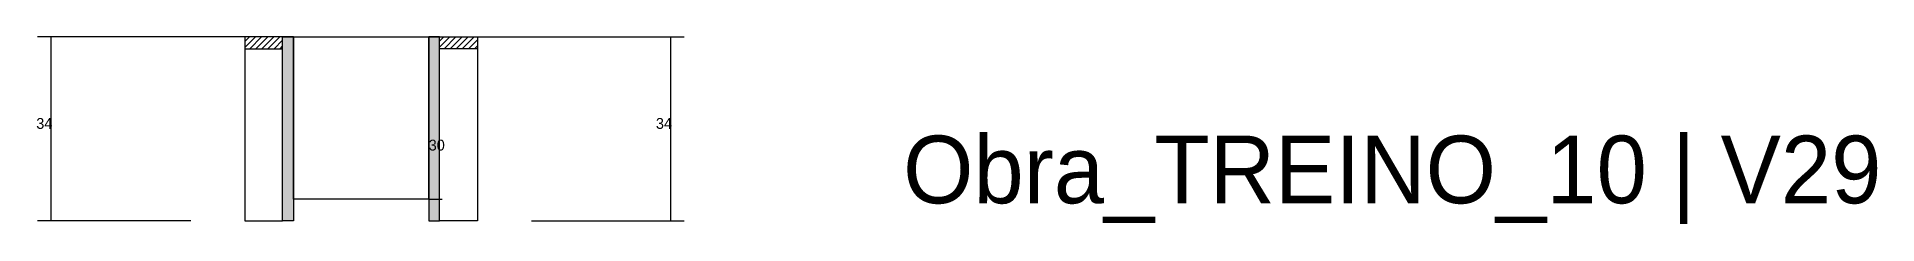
# Model space of a CAD drawing. Header units: metres. Extents: x -2848 to 21926, y -45195 to 1016.
# Drawn here: x 10880 to 11560, y -21018 to -20949 of the extents above; entities that cross this region are included whole.
import ezdxf

# ---------------------------------------------------------------- set-up
doc = ezdxf.new("R2010")
doc.units = ezdxf.units.M
for name, color, linetype in [('CONCRETO', 251, 'Continuous'), ('COTA', 4, 'Continuous'), ('Cota Seção (2x)', 4, 'Continuous'), ('Hachura', 253, 'Continuous'), ('LABEL_ID', 3, 'Continuous'), ('Madeira', 126, 'Continuous'), ('Painéis', 200, 'Continuous')]:
    doc.layers.add(name, color=color, linetype=linetype)

msp = doc.modelspace()

# ---------------------------------------------------------------- texts
at = {"layer": 'COTA'}
for p in [(10879.5, -20982.5), (11108.6, -20982.5)]:
    msp.add_text('34', height=4, dxfattribs=at).set_placement(p)
at = {"layer": 'Cota Seção (2x)'}
msp.add_text('30', height=4, dxfattribs=at).set_placement((11024.6, -20990.5))
at = {"layer": 'LABEL_ID'}
msp.add_text('Obra_TREINO_10 | V29', height=25, dxfattribs=at).set_placement((11200, -21010))

# ---------------------------------------------------------------- hatches: boundary and pattern name
at = {"layer": 'Hachura'}
h = msp.add_hatch(dxfattribs=at)
h.set_pattern_fill('ANSI31', scale=0.5)
h.paths.add_polyline_path([(10970.6, -20952.9), (10970.6, -20948.5), (10970.6, -20948.5), (10956.6, -20948.5), (10956.6, -20948.5), (10956.6, -20952.9), (10956.6, -20952.9), (10970.6, -20952.9)])
h = msp.add_hatch(color=8, dxfattribs=at)
h.dxf.hatch_style = 1
h.paths.add_polyline_path([(10970.6, -20948.5), (10974.6, -20948.5), (10974.6, -20948.5), (10974.6, -21016.5), (10974.6, -21016.5), (10970.6, -21016.5), (10970.6, -21016.5), (10970.6, -20948.5)])
h = msp.add_hatch(color=8, dxfattribs=at)
h.dxf.hatch_style = 1
h.paths.add_polyline_path([(11028.6, -20948.5), (11024.6, -20948.5), (11024.6, -20948.5), (11024.6, -21016.5), (11024.6, -21016.5), (11028.6, -21016.5), (11028.6, -21016.5), (11028.6, -20948.5)])
h = msp.add_hatch(dxfattribs=at)
h.set_pattern_fill('ANSI31', scale=0.5)
h.paths.add_polyline_path([(11028.6, -20952.9), (11028.6, -20948.5), (11028.6, -20948.5), (11042.6, -20948.5), (11042.6, -20948.5), (11042.6, -20952.9), (11042.6, -20952.9), (11028.6, -20952.9)])

# ---------------------------------------------------------------- linework, layer by layer
at = {"layer": 'CONCRETO'}
msp.add_lwpolyline([(10974.6, -20948.5), (10974.6, -20948.5), (10974.6, -20948.5), (10974.6, -20948.5), (11024.6, -20948.5), (11024.6, -20948.5), (11024.6, -20948.5), (11024.6, -21008.5), (10974.6, -21008.5), (10974.6, -20948.5)], close=True, dxfattribs=at)
at = {"layer": 'COTA'}
for p, q in [((10974.6, -20948.5), (10880, -20948.5)), ((10885, -21016.5), (10885, -20948.5)), ((11042.6, -20948.5), (11119.1, -20948.5)), ((11114.1, -21016.5), (11114.1, -20948.5)), ((10936.6, -21016.5), (10880, -21016.5)), ((11062.6, -21016.5), (11119.1, -21016.5))]:
    msp.add_line(p, q, dxfattribs=at)
at = {"layer": 'Cota Seção (2x)'}
for p, q in [((11024.6, -21008.5), (11024.6, -20948.5)), ((11024.6, -20948.5), (11029.6, -20948.5)), ((11024.6, -21008.5), (11029.6, -21008.5))]:
    msp.add_line(p, q, dxfattribs=at)
at = {"layer": 'Madeira'}
for points in [[(10970.6, -20952.9), (10970.6, -20948.5), (10956.6, -20948.5), (10956.6, -20952.9)], [(10970.6, -20948.5), (10956.6, -20948.5), (10956.6, -21016.5), (10970.6, -21016.5)], [(11028.6, -20952.9), (11028.6, -20948.5), (11042.6, -20948.5), (11042.6, -20952.9)], [(11028.6, -20948.5), (11042.6, -20948.5), (11042.6, -21016.5), (11028.6, -21016.5)]]:
    msp.add_lwpolyline(points, close=True, dxfattribs=at)
at = {"layer": 'Painéis'}
for points in [[(10970.6, -20948.5), (10974.6, -20948.5), (10974.6, -21016.5), (10970.6, -21016.5)], [(11028.6, -20948.5), (11024.6, -20948.5), (11024.6, -21016.5), (11028.6, -21016.5)]]:
    msp.add_lwpolyline(points, close=True, dxfattribs=at)

msp.set_redraw_order([(e.dxf.handle, doc.entitydb.next_handle()) for e in msp.query("TEXT MTEXT ATTDEF DIMENSION ARC_DIMENSION")])  # texts and dimensions are drawn at this point

doc.saveas('drawing.dxf')
